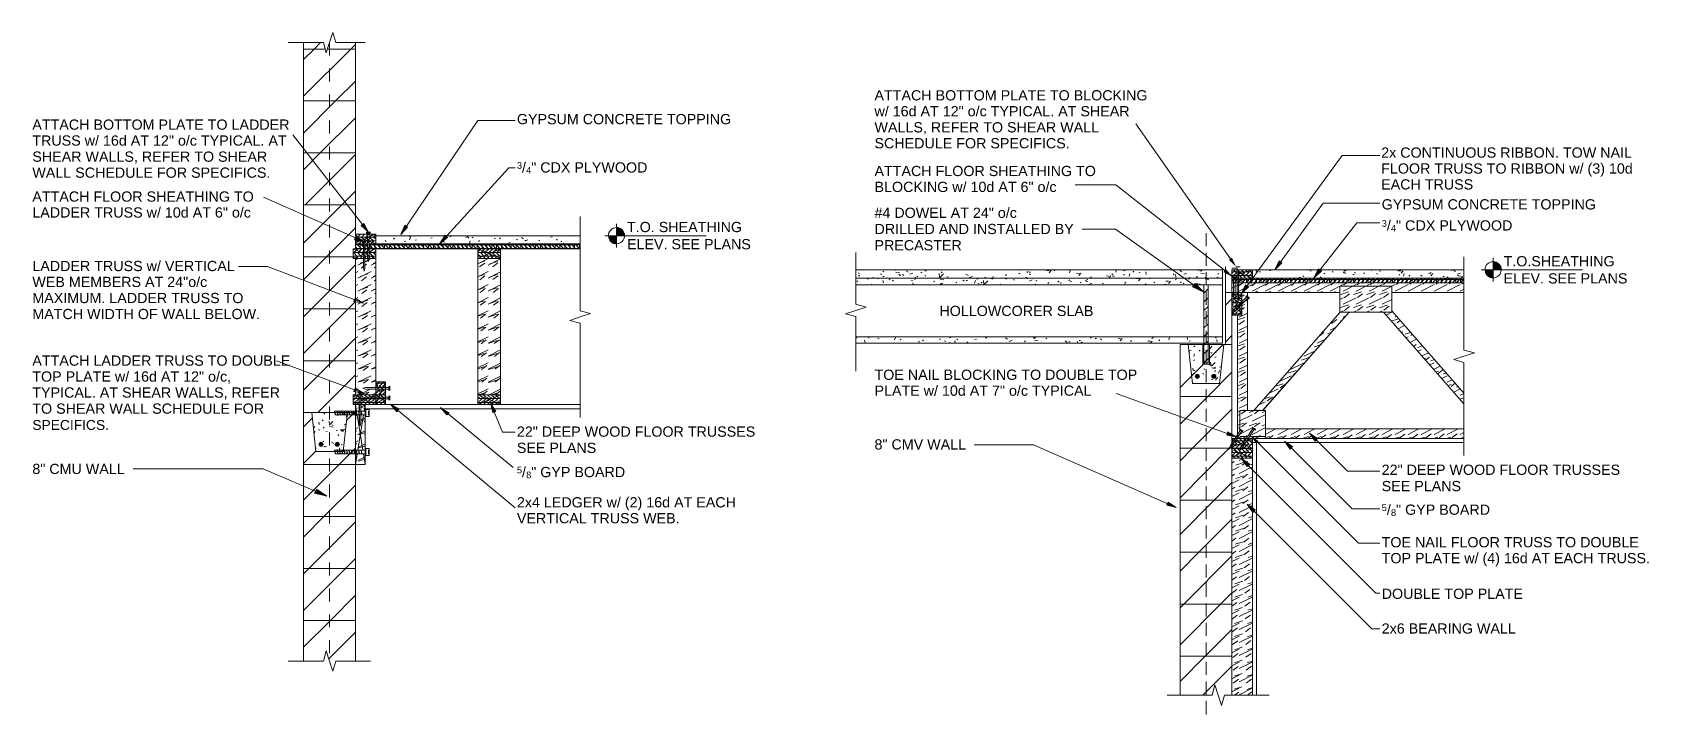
# Model space of a CAD drawing. Header units: inches. Extents: x -4036 to -1914, y 2 to 12338.
# Drawn here: x -1952.35 to -1936.8, y 9.72 to 16.29 of the extents above; entities that cross this region are included whole.
import ezdxf

# ---------------------------------------------------------------- set-up
doc = ezdxf.new("R2010")
doc.units = ezdxf.units.IN
doc.header["$MEASUREMENT"] = 0
doc.linetypes.add('Dash 1_8_', pattern=[0.25, 0.125, -0.125])
for name, color, linetype, lineweight in [('A-DETL', 90, 'Continuous', 9), ('A-DETL-GENF', 92, 'Continuous', 9), ('A-DETL-THIN', 151, 'Continuous', 9), ('G-ANNO-TEXT', 231, 'Continuous', 9)]:
    doc.layers.add(name, color=color, linetype=linetype, lineweight=lineweight)
doc.styles.add('Arial_4', font='arial.ttf', dxfattribs={"height": 0.098425})
doc.styles.add('Arial_5', font='arial.ttf', dxfattribs={"height": 0.063966})
doc.styles.add('Arial_6', font='arial.ttf', dxfattribs={"height": 0.095084})
pattern_1 = [(50, (-1976.14165, 0), (0.2868464, -0.0253005), [0.03, -0.33]), (355, (-1976.14165, 0), (-0.055977, 0.3010242), [0.024, -0.264]), (100.451, (-1976.11765, -0.002), (0.2318487, 0.2756287), [0.025, -0.28]), (46.184, (-1976.14165, 0.08), (0.427136, -0.0661414), [0.045, -0.495]), (96.636, (-1976.10565, 0.074), (0.37346, 0.389769), [0.038, -0.421]), (351.184, (-1976.14165, 0.08), (0.374079, 0.389267), [0.036, -0.396]), (21, (-1976.10165, 0.06), (0.2386156, -0.1611943), [0.03, -0.33]), (326, (-1976.10165, 0.06), (0.0969808, 0.29042), [0.024, -0.264]), (71.451, (-1976.08165, 0.047), (0.336407, 0.1286678), [0.025, -0.28]), (37.5, (-1976.14165, 0), (0.0047326, 0.1334601), [0.013, -0.248, 0.013, -0.255, -0.265]), (37.5, (-1976.14165, 0), (0.0047326, 0.1334601), [-0.529, 0.013, -0.252]), (7.5, (-1976.14165, 0), (0.10526536, 0.1580924), [0.013, -0.14, 0.013, -0.242, -0.101]), (7.5, (-1976.14165, 0), (0.10526536, 0.1580924), [-0.408, 0.013, -0.088]), (327.5, (-1976.23065, 0), (0.21351848, -0.00915754), [0.013, -0.087, 0.013, -0.299, -0.414]), (327.5, (-1976.23065, 0), (0.21351848, -0.00915754), [-0.412, 0.013, -0.401]), (317.5, (-1976.27065, 0), (0.2332406, 0.0399103), [0.013, -0.117, 0.013, -0.194, -0.294]), (317.5, (-1976.27065, 0), (0.2332406, 0.0399103), [-0.337, 0.013, -0.281])]
pattern_2 = [(216.87, (-1976.091653, 0.125), (0.374999553, 0.25000067), [0.062, -0.562]), (206.565, (-1976.01665, 0.087), (-0.12521992, -0.12521969), [0.14, -0.14]), (198.435, (-1976.016653, 0.025), (-0.25013605, -0.125542647), [0.079, -0.316])]
pattern_3 = [(0, (-1976.141653, 0), (0, 0.037), []), (315, (-1976.141653, 0), (0.038183766, 0), [0.053, -0.053]), (45, (-1976.141653, 0), (0.038183766, 0), [0.053, -0.053])]
pattern_4 = [(50, (-1975.5493, 0), (0.2868464, -0.0253005), [0.03, -0.33]), (355, (-1975.5493, 0), (-0.055977, 0.3010242), [0.024, -0.264]), (100.451, (-1975.5253, -0.002), (0.2318487, 0.2756287), [0.025, -0.28]), (46.184, (-1975.5493, 0.08), (0.4271362, -0.0661414), [0.045, -0.495]), (96.636, (-1975.5133, 0.074), (0.37346, 0.389769), [0.038, -0.421]), (351.184, (-1975.5493, 0.08), (0.3740793, 0.389267), [0.036, -0.396]), (21, (-1975.5093, 0.06), (0.2386156, -0.1611943), [0.03, -0.33]), (326, (-1975.5093, 0.06), (0.0969808, 0.29042), [0.024, -0.264]), (71.451, (-1975.4893, 0.047), (0.336407, 0.1286678), [0.025, -0.28]), (37.5, (-1975.54929, 0), (0.0047326, 0.13346012), [0.013, -0.248, 0.013, -0.255, -0.265]), (37.5, (-1975.54929, 0), (0.0047326, 0.13346012), [-0.529, 0.013, -0.252]), (7.5, (-1975.54929, 0), (0.10526536, 0.1580924), [0.013, -0.14, 0.013, -0.242, -0.101]), (7.5, (-1975.54929, 0), (0.10526536, 0.1580924), [-0.408, 0.013, -0.088]), (327.5, (-1975.63829, 0), (0.21351848, -0.00915754), [0.013, -0.087, 0.013, -0.299, -0.414]), (327.5, (-1975.63829, 0), (0.21351848, -0.00915754), [-0.412, 0.013, -0.401]), (317.5, (-1975.6783, 0), (0.2332406, 0.0399103), [0.013, -0.117, 0.013, -0.194, -0.294]), (317.5, (-1975.6783, 0), (0.2332406, 0.0399103), [-0.337, 0.013, -0.281])]
pattern_5 = [(0, (-1975.549293, 0), (0, 0.037), []), (315, (-1975.549293, 0), (0.038183766, 0), [0.053, -0.053]), (45, (-1975.549293, 0), (0.038183766, 0), [0.053, -0.053])]
pattern_6 = [(216.87, (-1975.499293, 0.125), (0.374999553, 0.25000067), [0.062, -0.562]), (206.565, (-1975.42429, 0.087), (-0.12521992, -0.125219695), [0.14, -0.14]), (198.435, (-1975.424293, 0.025), (-0.25013605, -0.125542647), [0.079, -0.316])]

msp = doc.modelspace()

# ---------------------------------------------------------------- texts
at = {"layer": 'G-ANNO-TEXT', "color": 7, "attachment_point": 1}
for s, insert, char_height, width, style in [('ATTACH BOTTOM PLATE TO BLOCKING', (-1944.248, 15.732), 0.09843, 3.19097, 'Arial_4'), ('w/ 16d AT 12" o/c TYPICAL. AT SHEAR', (-1944.248, 15.579), 0.09843, 2.9795, 'Arial_4'), ('ATTACH BOTTOM PLATE TO LADDER', (-1952.354, 15.45), 0.09843, 3.00475, 'Arial_4'), ('GYPSUM CONCRETE TOPPING', (-1947.69, 15.503), 0.09843, 2.49659, 'Arial_4'), ('WALLS, REFER TO SHEAR WALL', (-1944.248, 15.424), 0.09843, 2.62916, 'Arial_4'), ('TRUSS w/ 16d AT 12" o/c TYPICAL. AT', (-1952.354, 15.297), 0.09843, 2.97319, 'Arial_4'), ('SCHEDULE FOR SPECIFICS.', (-1944.248, 15.271), 0.09843, 2.2725, 'Arial_4'), ('SHEAR WALLS, REFER TO SHEAR', (-1952.354, 15.142), 0.09843, 2.74278, 'Arial_4'), ('2x CONTINUOUS RIBBON. TOW NAIL', (-1939.371, 15.181), 0.09843, 2.93531, 'Arial_4'), ('WALL SCHEDULE FOR SPECIFICS.', (-1952.354, 14.988), 0.09843, 2.7775, 'Arial_4'), ('3', (-1947.69, 15.04), 0.064, 0.05997, 'Arial_5'), ('/', (-1947.641, 15.038), 0.0984, 0.04734, 'Arial_4'), ('4', (-1947.601, 14.994), 0.064, 0.05997, 'Arial_5'), ('" CDX PLYWOOD', (-1947.552, 15.038), 0.09843, 1.36034, 'Arial_4'), ('ATTACH FLOOR SHEATHING TO', (-1944.248, 15.004), 0.09843, 2.58812, 'Arial_4'), ('FLOOR TRUSS TO RIBBON w/ (3) 10d', (-1939.371, 15.028), 0.09843, 2.93531, 'Arial_4'), ('BLOCKING w/ 10d AT 6" o/c', (-1944.248, 14.851), 0.09843, 2.12416, 'Arial_4'), ('EACH TRUSS', (-1939.371, 14.875), 0.0984, 1.07313, 'Arial_4'), ('ATTACH FLOOR SHEATHING TO', (-1952.354, 14.758), 0.09843, 2.58812, 'Arial_4'), ('GYPSUM CONCRETE TOPPING', (-1939.366, 14.683), 0.09843, 2.49659, 'Arial_4'), ('LADDER TRUSS w/ 10d AT 6" o/c', (-1952.354, 14.605), 0.09843, 2.55025, 'Arial_4'), ('#4 DOWEL AT 24" o/c ', (-1944.248, 14.602), 0.09843, 1.717, 'Arial_4'), ('3', (-1939.366, 14.482), 0.064, 0.05997, 'Arial_5'), ('/', (-1939.316, 14.48), 0.0984, 0.04734, 'Arial_4'), ('" C', (-1939.228, 14.48), 0.0984, 0.22725, 'Arial_4'), ('DX PLYWOOD', (-1939.04, 14.48), 0.0984, 1.13309, 'Arial_4'), ('T.O. SHEATHING', (-1946.63, 14.465), 0.09843, 1.34772, 'Arial_4'), ('DRILLED AND INSTALLED BY ', (-1944.248, 14.446), 0.09843, 2.32616, 'Arial_4'), ('4', (-1939.277, 14.436), 0.064, 0.05997, 'Arial_5'), ('ELEV. SEE PLANS', (-1946.63, 14.3), 0.09843, 1.43925, 'Arial_4'), ('PRECASTER', (-1944.248, 14.29), 0.0984, 1.01631, 'Arial_4'), ('LADDER TRUSS w/ VERTICAL', (-1952.354, 14.09), 0.09843, 2.35772, 'Arial_4'), ('T.O.SHEATHING', (-1938.193, 14.136), 0.09843, 1.30038, 'Arial_4'), ('WEB MEMBERS AT 24"o/c', (-1952.354, 13.937), 0.09843, 2.04209, 'Arial_4'), ('ELEV. SEE PLANS', (-1938.193, 13.971), 0.09843, 1.43925, 'Arial_4'), ('MAXIMUM. LADDER TRUSS TO', (-1952.354, 13.782), 0.09843, 2.45556, 'Arial_4'), ('MATCH WIDTH OF WALL BELOW.', (-1952.354, 13.628), 0.09843, 2.6765, 'Arial_4'), ('HOLLOWCORER SLAB', (-1943.623, 13.658), 0.09843, 1.79591, 'Arial_4'), ('ATTACH LADDER TRUSS TO DOUBLE', (-1952.354, 13.18), 0.09843, 3.01106, 'Arial_4'), ('TOP PLATE w/ 16d AT 12" o/c,', (-1952.354, 13.027), 0.09843, 2.323, 'Arial_4'), ('TOE NAIL BLOCKING TO DOUBLE TOP', (-1944.248, 13.044), 0.09843, 3.06787, 'Arial_4'), ('TYPICAL. AT SHEAR WALLS, REFER', (-1952.354, 12.873), 0.09843, 2.89428, 'Arial_4'), ('PLATE w/ 10d AT 7" o/c TYPICAL', (-1944.248, 12.891), 0.09843, 2.53447, 'Arial_4'), ('TO SHEAR WALL SCHEDULE FOR', (-1952.354, 12.718), 0.09843, 2.70491, 'Arial_4'), ('SPECIFICS.', (-1952.354, 12.559), 0.0951, 0.88691, 'Arial_6'), ('22" DEEP WOOD FLOOR TRUSSES', (-1947.69, 12.497), 0.09843, 2.78381, 'Arial_4'), ('SEE PLANS', (-1947.69, 12.341), 0.0984, 0.92162, 'Arial_4'), ('8" CMV WALL', (-1944.248, 12.374), 0.09843, 1.06997, 'Arial_4'), ('8" CMU WALL', (-1952.354, 12.138), 0.09843, 1.07944, 'Arial_4'), ('5', (-1947.69, 12.11), 0.064, 0.05997, 'Arial_5'), ('/', (-1947.641, 12.108), 0.0984, 0.04734, 'Arial_4'), ('8', (-1947.601, 12.063), 0.064, 0.05997, 'Arial_5'), ('" GYP BOARD', (-1947.552, 12.108), 0.09843, 1.09522, 'Arial_4'), ('22" DEEP WOOD FLOOR TRUSSES', (-1939.366, 12.13), 0.09843, 2.78381, 'Arial_4'), ('SEE PLANS', (-1939.366, 11.973), 0.0984, 0.92162, 'Arial_4'), ('2x4 LEDGER w/ (2) 16d AT EACH', (-1947.69, 11.817), 0.09843, 2.55025, 'Arial_4'), ('5', (-1939.366, 11.748), 0.064, 0.05997, 'Arial_5'), ('/', (-1939.316, 11.746), 0.0984, 0.04734, 'Arial_4'), ('8', (-1939.277, 11.701), 0.064, 0.05997, 'Arial_5'), ('" GYP BOARD', (-1939.228, 11.746), 0.09843, 1.09522, 'Arial_4'), ('VERTICAL TRUSS WEB.', (-1947.69, 11.664), 0.09843, 1.90637, 'Arial_4'), ('TOE NAIL FLOOR TRUSS TO DOUBLE', (-1939.366, 11.433), 0.09843, 3.00159, 'Arial_4'), ('TOP PLATE w/ (4) 16d AT EACH TRUSS.', (-1939.366, 11.28), 0.09843, 3.13416, 'Arial_4'), ('DOUBLE TOP PLATE', (-1939.366, 10.937), 0.09843, 1.64756, 'Arial_4'), ('2x6 BEARING WALL', (-1939.366, 10.603), 0.09843, 1.5655, 'Arial_4')]:
    msp.add_mtext(s, dxfattribs=dict(at, insert=insert, char_height=char_height, width=width, style=style))

# ---------------------------------------------------------------- hatches: boundary and pattern name
at = {"layer": 'A-DETL-GENF', "lineweight": 18}
for points in [[(-1949.16, 14.275), (-1949.24, 14.325), (-1949.253, 14.293)], [(-1949.118, 14.365), (-1949.163, 14.45), (-1949.189, 14.43)], [(-1948.808, 14.345), (-1948.743, 14.413), (-1948.77, 14.432)], [(-1948.432, 14.257), (-1948.357, 14.315), (-1948.38, 14.337)], [(-1946.732, 14.254), (-1946.732, 14.332), (-1946.807, 14.332), (-1946.805, 14.314), (-1946.8, 14.298), (-1946.791, 14.283), (-1946.779, 14.271), (-1946.765, 14.262), (-1946.749, 14.256)], [(-1946.732, 14.332), (-1946.655, 14.332), (-1946.656, 14.349), (-1946.662, 14.366), (-1946.671, 14.381), (-1946.683, 14.394), (-1946.698, 14.403), (-1946.714, 14.41), (-1946.732, 14.412)], [(-1940.808, 13.943), (-1940.808, 13.945), (-1940.866, 14.011), (-1940.885, 13.984)], [(-1940.768, 14.033), (-1940.808, 14.12), (-1940.836, 14.101)], [(-1940.396, 14.005), (-1940.328, 14.072), (-1940.354, 14.09)], [(-1940.018, 13.928), (-1939.947, 13.992), (-1939.973, 14.013)], [(-1938.294, 13.926), (-1938.294, 14.003), (-1938.37, 14.003), (-1938.368, 13.986), (-1938.363, 13.969), (-1938.354, 13.955), (-1938.342, 13.943), (-1938.328, 13.934), (-1938.312, 13.928)], [(-1938.294, 14.003), (-1938.218, 14.003), (-1938.219, 14.021), (-1938.225, 14.038), (-1938.234, 14.053), (-1938.246, 14.065), (-1938.26, 14.075), (-1938.277, 14.081), (-1938.294, 14.084)], [(-1940.717, 13.775), (-1940.649, 13.841), (-1940.676, 13.86)], [(-1949.243, 13.697), (-1949.243, 13.73), (-1949.247, 13.732), (-1949.258, 13.7)], [(-1941.14, 12.96), (-1941.135, 12.961), (-1941.13, 12.963), (-1941.126, 12.966), (-1941.122, 12.97), (-1941.12, 12.975), (-1941.12, 12.98), (-1941.12, 12.985), (-1941.122, 12.99), (-1941.126, 12.994), (-1941.13, 12.997), (-1941.135, 12.999), (-1941.14, 13), (-1941.145, 12.999), (-1941.15, 12.997), (-1941.154, 12.994), (-1941.157, 12.99), (-1941.159, 12.985), (-1941.16, 12.98), (-1941.159, 12.975), (-1941.157, 12.97), (-1941.154, 12.966), (-1941.15, 12.963), (-1941.145, 12.961)], [(-1940.981, 12.96), (-1940.976, 12.961), (-1940.971, 12.963), (-1940.967, 12.966), (-1940.964, 12.97), (-1940.962, 12.975), (-1940.961, 12.98), (-1940.962, 12.985), (-1940.964, 12.99), (-1940.967, 12.994), (-1940.971, 12.997), (-1940.976, 12.999), (-1940.981, 13), (-1940.986, 12.999), (-1940.991, 12.997), (-1940.995, 12.994), (-1940.998, 12.99), (-1941, 12.985), (-1941.001, 12.98), (-1941, 12.975), (-1940.998, 12.97), (-1940.995, 12.966), (-1940.991, 12.963), (-1940.986, 12.961)], [(-1949.243, 12.832), (-1949.243, 12.863), (-1949.247, 12.865), (-1949.258, 12.835)], [(-1948.846, 12.639), (-1948.826, 12.664), (-1948.908, 12.712), (-1948.872, 12.67)], [(-1948.364, 12.608), (-1948.343, 12.633), (-1948.426, 12.681)], [(-1947.923, 12.63), (-1947.893, 12.642), (-1947.936, 12.708), (-1947.942, 12.708)], [(-1949.576, 12.305), (-1949.571, 12.306), (-1949.566, 12.308), (-1949.562, 12.311), (-1949.559, 12.315), (-1949.557, 12.32), (-1949.556, 12.325), (-1949.557, 12.33), (-1949.559, 12.335), (-1949.562, 12.339), (-1949.566, 12.342), (-1949.571, 12.344), (-1949.576, 12.345), (-1949.582, 12.344), (-1949.586, 12.342), (-1949.59, 12.339), (-1949.594, 12.335), (-1949.596, 12.33), (-1949.596, 12.325), (-1949.596, 12.32), (-1949.594, 12.315), (-1949.59, 12.311), (-1949.586, 12.308), (-1949.582, 12.306)], [(-1949.418, 12.305), (-1949.412, 12.306), (-1949.408, 12.308), (-1949.403, 12.311), (-1949.4, 12.315), (-1949.398, 12.32), (-1949.398, 12.325), (-1949.398, 12.33), (-1949.4, 12.335), (-1949.403, 12.339), (-1949.408, 12.342), (-1949.412, 12.344), (-1949.418, 12.345), (-1949.423, 12.344), (-1949.428, 12.342), (-1949.432, 12.339), (-1949.435, 12.335), (-1949.437, 12.33), (-1949.438, 12.325), (-1949.437, 12.32), (-1949.435, 12.315), (-1949.432, 12.311), (-1949.428, 12.308), (-1949.423, 12.306)], [(-1940.764, 12.398), (-1940.848, 12.445), (-1940.858, 12.413)], [(-1940.574, 12.332), (-1940.551, 12.356), (-1940.629, 12.412), (-1940.613, 12.388)], [(-1940.247, 12.28), (-1940.223, 12.304), (-1940.301, 12.357)], [(-1940.007, 12.357), (-1939.984, 12.38), (-1940.062, 12.434)], [(-1940.661, 12.111), (-1940.638, 12.135), (-1940.716, 12.188)], [(-1941.343, 11.718), (-1941.421, 11.77), (-1941.434, 11.74)], [(-1940.607, 11.67), (-1940.584, 11.694), (-1940.662, 11.749), (-1940.613, 11.678)]]:
    msp.add_hatch(color=250, dxfattribs=at).paths.add_polyline_path(points, flags=0)
h = msp.add_hatch(dxfattribs=at)
h.set_pattern_fill('FP_3', color=8, style=0, pattern_type=2)
h.set_pattern_definition(pattern_3)
h.paths.add_polyline_path([(-1948.065, 14.207), (-1947.082, 14.207), (-1947.082, 14.253), (-1949.048, 14.253), (-1949.048, 14.347), (-1949.243, 14.347), (-1949.243, 14.317), (-1949.24, 14.325), (-1949.16, 14.275), (-1949.243, 14.291), (-1949.243, 14.207), (-1948.872, 14.207)], flags=0)
h = msp.add_hatch(dxfattribs=at)
h.set_pattern_fill('FP_1', color=8, style=0, pattern_type=2)
h.set_pattern_definition(pattern_1)
h.paths.add_polyline_path([(-1947.082, 14.253), (-1947.082, 14.253), (-1947.082, 14.332), (-1948.375, 14.332), (-1948.357, 14.315), (-1948.432, 14.257), (-1948.383, 14.332), (-1949.048, 14.332), (-1949.048, 14.253), (-1947.082, 14.253)], flags=0)
h = msp.add_hatch(dxfattribs=at)
h.set_pattern_fill('FP_3', color=8, style=0, pattern_type=2)
h.set_pattern_definition(pattern_3)
h.paths.add_polyline_path([(-1949.048, 14.113), (-1949.048, 14.207), (-1949.267, 14.207), (-1949.267, 14.113)], flags=0)
h = msp.add_hatch(dxfattribs=at)
h.set_pattern_fill('FP_3', color=8, style=0, pattern_type=2)
h.set_pattern_definition(pattern_3)
h.paths.add_polyline_path([(-1947.847, 14.113), (-1947.847, 14.207), (-1948.065, 14.207), (-1948.065, 14.113)], flags=0)
h = msp.add_hatch(dxfattribs=at)
h.set_pattern_fill('FP_2', color=8, style=0, pattern_type=2)
h.set_pattern_definition(pattern_2)
h.paths.add_polyline_path([(-1949.243, 12.802), (-1949.048, 12.802), (-1949.048, 14.113), (-1949.243, 14.113), (-1949.243, 12.927)], flags=0)
h = msp.add_hatch(dxfattribs=at)
h.set_pattern_fill('FP_2', color=8, style=0, pattern_type=2)
h.set_pattern_definition(pattern_2)
h.paths.add_polyline_path([(-1947.847, 12.802), (-1947.847, 14.113), (-1948.065, 14.113), (-1948.065, 12.802)], flags=0)
h = msp.add_hatch(dxfattribs=at)
h.set_pattern_fill('FP_1', color=8, style=0, pattern_type=2)
h.set_pattern_definition(pattern_4)
h.paths.add_polyline_path([(-1941.102, 13.297), (-1941.077, 13.297), (-1941.077, 13.359), (-1944.429, 13.359), (-1944.429, 13.297), (-1941.591, 13.297)], flags=0)
h.paths.add_polyline_path([(-1941.037, 13.297), (-1940.899, 13.297), (-1940.899, 13.359), (-1941.037, 13.359), (-1941.037, 13.357)], flags=0)
h.paths.add_polyline_path([(-1941.591, 13.86), (-1940.899, 13.86), (-1940.899, 14.003), (-1944.429, 14.003), (-1944.429, 13.86), (-1942.57, 13.86)], flags=0)
h = msp.add_hatch(dxfattribs=at)
h.set_pattern_fill('FP_3', color=8, style=0, pattern_type=2)
h.set_pattern_definition(pattern_5)
h.paths.add_polyline_path([(-1940.808, 13.925), (-1940.611, 13.925), (-1940.611, 14.003), (-1940.808, 14.003)], flags=0)
h = msp.add_hatch(dxfattribs=at)
h.set_pattern_fill('FP_1', color=8, style=0, pattern_type=2)
h.set_pattern_definition(pattern_4)
h.paths.add_polyline_path([(-1940.328, 13.925), (-1938.574, 13.925), (-1938.574, 14.003), (-1939.961, 14.003), (-1939.947, 13.992), (-1940.018, 13.928), (-1939.978, 14.003), (-1940.611, 14.003), (-1940.611, 13.925), (-1940.396, 13.925)], flags=0)
h = msp.add_hatch(dxfattribs=at)
h.set_pattern_fill('FP_4', color=250, style=0, pattern_type=2)
h.set_pattern_definition([(45, (-1975.54929, 0), (-0.0417193, 0.0417193), [])])
h.paths.add_polyline_path([(-1941.037, 13.108), (-1941.037, 13.86), (-1941.077, 13.86), (-1941.077, 13.108)], flags=0)
h = msp.add_hatch(dxfattribs=at)
h.set_pattern_fill('FP_3', color=8, style=0, pattern_type=2)
h.set_pattern_definition(pattern_5)
h.paths.add_polyline_path([(-1938.574, 13.878), (-1938.574, 13.925), (-1940.808, 13.925), (-1940.808, 13.878), (-1939.269, 13.878)], flags=0)
h = msp.add_hatch(dxfattribs=at)
h.set_pattern_fill('FP_2', color=8, style=0, pattern_type=2)
h.set_pattern_definition(pattern_6)
h.paths.add_polyline_path([(-1940.753, 12.38), (-1940.607, 12.38), (-1940.629, 12.412), (-1940.584, 12.38), (-1940.024, 12.38), (-1940.062, 12.434), (-1939.984, 12.38), (-1938.574, 12.38), (-1938.574, 12.473), (-1940.483, 12.473), (-1940.483, 12.65), (-1940.514, 12.65), (-1939.678, 13.598), (-1939.349, 13.598), (-1938.574, 12.715), (-1938.574, 12.817), (-1939.269, 13.608), (-1939.269, 13.785), (-1938.574, 13.785), (-1938.574, 13.878), (-1940.808, 13.878), (-1940.808, 13.785), (-1940.713, 13.785), (-1940.713, 13.784), (-1940.676, 13.86), (-1940.649, 13.841), (-1940.713, 13.779), (-1940.713, 13.567), (-1940.753, 13.567), (-1940.753, 12.782)], flags=0)
h.paths.add_polyline_path([(-1940.659, 12.65), (-1940.659, 13.785), (-1939.769, 13.785), (-1939.769, 13.594), (-1940.598, 12.65), (-1940.613, 12.65)], flags=0)
h = msp.add_hatch(dxfattribs=at)
h.set_pattern_fill('FP_3', color=8, style=0, pattern_type=2)
h.set_pattern_definition(pattern_5)
h.paths.add_polyline_path([(-1940.713, 13.567), (-1940.713, 13.779), (-1940.717, 13.775), (-1940.713, 13.784), (-1940.713, 13.785), (-1940.808, 13.785), (-1940.808, 13.567), (-1940.717, 13.567)], flags=0)
h = msp.add_hatch(dxfattribs=at)
h.set_pattern_fill('FP_1', color=8, style=0, pattern_type=2)
h.set_pattern_definition(pattern_4)
h.paths.add_polyline_path([(-1941.16, 12.91), (-1940.926, 12.91), (-1940.886, 13.285), (-1941.025, 13.285), (-1941.025, 13.097), (-1941.087, 13.097), (-1941.087, 13.285), (-1941.228, 13.285), (-1941.188, 12.91)], flags=0)
h.paths.add_polyline_path([(-1941.14, 12.96), (-1941.145, 12.961), (-1941.15, 12.963), (-1941.154, 12.966), (-1941.157, 12.97), (-1941.159, 12.975), (-1941.16, 12.98), (-1941.159, 12.985), (-1941.157, 12.99), (-1941.154, 12.994), (-1941.15, 12.997), (-1941.145, 12.999), (-1941.139, 13), (-1941.135, 12.999), (-1941.13, 12.997), (-1941.126, 12.994), (-1941.122, 12.99), (-1941.12, 12.985), (-1941.12, 12.98), (-1941.12, 12.975), (-1941.122, 12.97), (-1941.126, 12.966), (-1941.13, 12.963), (-1941.135, 12.961)], flags=0)
h.paths.add_polyline_path([(-1940.981, 12.96), (-1940.986, 12.961), (-1940.991, 12.963), (-1940.995, 12.966), (-1940.998, 12.97), (-1941, 12.975), (-1941.001, 12.98), (-1941, 12.985), (-1940.998, 12.99), (-1940.995, 12.994), (-1940.991, 12.997), (-1940.986, 12.999), (-1940.981, 13), (-1940.976, 12.999), (-1940.971, 12.997), (-1940.967, 12.994), (-1940.964, 12.99), (-1940.962, 12.985), (-1940.961, 12.98), (-1940.962, 12.975), (-1940.964, 12.97), (-1940.967, 12.966), (-1940.971, 12.962), (-1940.976, 12.961)], flags=0)
h = msp.add_hatch(dxfattribs=at)
h.set_pattern_fill('FP_3', color=8, style=0, pattern_type=2)
h.set_pattern_definition(pattern_3)
h.paths.add_polyline_path([(-1948.955, 12.708), (-1948.955, 12.927), (-1949.048, 12.927), (-1949.048, 12.802), (-1949.267, 12.802), (-1949.267, 12.708), (-1949.15, 12.708)], flags=0)
h = msp.add_hatch(dxfattribs=at)
h.set_pattern_fill('FP_3', color=8, style=0, pattern_type=2)
h.set_pattern_definition(pattern_3)
h.paths.add_polyline_path([(-1947.847, 12.708), (-1947.847, 12.802), (-1948.065, 12.802), (-1948.065, 12.708)], flags=0)
h = msp.add_hatch(dxfattribs=at)
h.set_pattern_fill('FP_1', color=8, style=0, pattern_type=2)
h.set_pattern_definition(pattern_1)
h.paths.add_polyline_path([(-1949.624, 12.255), (-1949.363, 12.255), (-1949.322, 12.63), (-1949.664, 12.63), (-1949.626, 12.271)], flags=0)
h.paths.add_polyline_path([(-1949.576, 12.305), (-1949.582, 12.306), (-1949.586, 12.308), (-1949.59, 12.311), (-1949.594, 12.315), (-1949.596, 12.32), (-1949.596, 12.325), (-1949.596, 12.33), (-1949.594, 12.335), (-1949.59, 12.339), (-1949.586, 12.342), (-1949.582, 12.344), (-1949.576, 12.345), (-1949.571, 12.344), (-1949.566, 12.342), (-1949.562, 12.339), (-1949.559, 12.335), (-1949.557, 12.33), (-1949.556, 12.325), (-1949.557, 12.32), (-1949.559, 12.315), (-1949.562, 12.311), (-1949.566, 12.308), (-1949.571, 12.306)], flags=0)
h.paths.add_polyline_path([(-1949.418, 12.305), (-1949.423, 12.306), (-1949.428, 12.308), (-1949.432, 12.311), (-1949.435, 12.315), (-1949.437, 12.32), (-1949.438, 12.325), (-1949.437, 12.33), (-1949.435, 12.335), (-1949.432, 12.339), (-1949.428, 12.342), (-1949.423, 12.344), (-1949.418, 12.345), (-1949.412, 12.344), (-1949.408, 12.342), (-1949.403, 12.339), (-1949.4, 12.335), (-1949.398, 12.33), (-1949.398, 12.325), (-1949.398, 12.32), (-1949.4, 12.315), (-1949.403, 12.311), (-1949.408, 12.308), (-1949.412, 12.306)], flags=0)
h = msp.add_hatch(dxfattribs=at)
h.set_pattern_fill('FP_2', color=8, style=0, pattern_type=2)
h.set_pattern_definition(pattern_2)
h.paths.add_polyline_path([(-1949.243, 12.13), (-1949.15, 12.13), (-1949.15, 12.233), (-1949.243, 12.233)], flags=0)
h.paths.add_polyline_path([(-1949.15, 12.268), (-1949.15, 12.608), (-1949.192, 12.608), (-1949.192, 12.532), (-1949.199, 12.499), (-1949.206, 12.532), (-1949.206, 12.608), (-1949.243, 12.608), (-1949.243, 12.268)], flags=0)
h.paths.add_polyline_path([(-1949.243, 12.643), (-1949.206, 12.643), (-1949.206, 12.708), (-1949.243, 12.708)], flags=0)
h.paths.add_polyline_path([(-1949.192, 12.643), (-1949.15, 12.643), (-1949.15, 12.708), (-1949.192, 12.708)], flags=0)
h = msp.add_hatch(dxfattribs=at)
h.set_pattern_fill('FP_3', color=8, style=0, pattern_type=2)
h.set_pattern_definition(pattern_5)
h.paths.add_polyline_path([(-1940.659, 12.287), (-1940.611, 12.287), (-1940.611, 12.38), (-1940.808, 12.38), (-1940.808, 12.287), (-1940.753, 12.287)], flags=0)
h = msp.add_hatch(dxfattribs=at)
h.set_pattern_fill('FP_3', color=8, style=0, pattern_type=2)
h.set_pattern_definition(pattern_5)
h.paths.add_polyline_path([(-1940.613, 12.192), (-1940.611, 12.192), (-1940.611, 12.287), (-1940.808, 12.287), (-1940.808, 12.192)], flags=0)
h = msp.add_hatch(dxfattribs=at)
h.set_pattern_fill('FP_2', color=8, style=0, pattern_type=2)
h.set_pattern_definition(pattern_6)
h.paths.add_polyline_path([(-1940.716, 9.913), (-1940.611, 9.913), (-1940.611, 11.675), (-1940.662, 11.749), (-1940.611, 11.713), (-1940.611, 12.192), (-1940.808, 12.192), (-1940.808, 9.913)], flags=0)
h.paths.add_polyline_path([(-1940.661, 12.111), (-1940.716, 12.188), (-1940.638, 12.135)], flags=0)
at = {"layer": 'G-ANNO-TEXT'}
for points in [[(-1941.078, 13.788), (-1941.162, 13.874), (-1941.186, 13.84)], [(-1949.52, 11.828), (-1949.62, 11.893), (-1949.637, 11.855)]]:
    msp.add_hatch(color=50, dxfattribs=at).paths.add_polyline_path(points, flags=0)

# ---------------------------------------------------------------- linework, layer by layer
at = {"layer": 'A-DETL', "lineweight": 18}
for p, q in [((-1949.892, 16.19), (-1949.767, 16.19)), ((-1949.767, 16.19), (-1949.553, 16.19)), ((-1949.743, 16.19), (-1949.743, 16.127)), ((-1949.642, 16.127), (-1949.58, 16.19)), ((-1949.525, 16.09), (-1949.553, 16.19)), ((-1949.493, 16.19), (-1949.525, 16.09)), ((-1949.46, 16.288), (-1949.493, 16.19)), ((-1949.433, 16.19), (-1949.46, 16.288)), ((-1949.433, 16.19), (-1949.15, 16.19)), ((-1949.243, 16.127), (-1949.243, 16.19)), ((-1949.743, 16.127), (-1949.743, 15.628)), ((-1949.535, 16.127), (-1949.743, 16.127)), ((-1949.743, 16.127), (-1949.535, 16.127)), ((-1949.743, 16.027), (-1949.642, 16.127)), ((-1949.743, 15.673), (-1949.288, 16.127)), ((-1949.243, 16.127), (-1949.513, 16.127)), ((-1949.513, 16.127), (-1949.243, 16.127)), ((-1949.288, 16.127), (-1949.243, 16.173)), ((-1949.243, 15.628), (-1949.243, 16.127)), ((-1949.435, 15.628), (-1949.243, 15.82)), ((-1949.743, 15.628), (-1949.743, 15.128)), ((-1949.243, 15.628), (-1949.743, 15.628)), ((-1949.743, 15.628), (-1949.243, 15.628)), ((-1949.743, 15.32), (-1949.435, 15.628)), ((-1949.243, 15.128), (-1949.243, 15.628)), ((-1949.582, 15.128), (-1949.243, 15.467)), ((-1948.808, 14.345), (-1948.065, 15.44)), ((-1948.065, 15.44), (-1947.705, 15.44)), ((-1940.822, 14.11), (-1941.732, 15.407)), ((-1949.176, 14.44), (-1949.848, 15.303)), ((-1949.743, 15.128), (-1949.743, 14.628)), ((-1949.243, 15.128), (-1949.743, 15.128)), ((-1949.743, 15.128), (-1949.243, 15.128)), ((-1949.743, 14.967), (-1949.582, 15.128)), ((-1949.728, 14.628), (-1949.243, 15.113)), ((-1949.243, 14.628), (-1949.243, 15.128)), ((-1940.717, 13.775), (-1939.745, 15.105)), ((-1939.745, 15.105), (-1939.383, 15.105)), ((-1948.432, 14.257), (-1947.768, 14.985)), ((-1947.768, 14.985), (-1947.705, 14.985)), ((-1941.926, 14.823), (-1942.315, 14.823)), ((-1940.803, 13.94), (-1941.926, 14.823)), ((-1949.245, 14.313), (-1950.128, 14.702)), ((-1949.743, 14.628), (-1949.743, 14.128)), ((-1949.243, 14.628), (-1949.743, 14.628)), ((-1949.743, 14.628), (-1949.243, 14.628)), ((-1949.743, 14.26), (-1949.375, 14.628)), ((-1949.375, 14.628), (-1949.243, 14.76)), ((-1949.243, 14.317), (-1949.243, 14.628)), ((-1940.396, 14.005), (-1939.928, 14.645)), ((-1939.928, 14.645), (-1939.383, 14.645)), ((-1947.082, 14.518), (-1947.082, 14.393)), ((-1949.522, 14.128), (-1949.243, 14.407)), ((-1949.24, 14.325), (-1949.253, 14.293)), ((-1949.127, 14.347), (-1949.243, 14.347)), ((-1949.243, 14.337), (-1949.127, 14.287)), ((-1949.127, 14.313), (-1949.243, 14.263)), ((-1949.16, 14.275), (-1949.24, 14.325)), ((-1949.163, 14.45), (-1949.189, 14.43)), ((-1949.189, 14.43), (-1949.118, 14.365)), ((-1949.118, 14.365), (-1949.163, 14.45)), ((-1949.098, 14.365), (-1949.14, 14.365)), ((-1949.098, 14.357), (-1949.14, 14.357)), ((-1949.127, 14.357), (-1949.127, 14.113)), ((-1949.112, 14.113), (-1949.112, 14.357)), ((-1949.048, 14.347), (-1949.112, 14.32)), ((-1949.048, 14.347), (-1949.112, 14.347)), ((-1949.048, 14.253), (-1949.048, 14.347)), ((-1949.048, 14.332), (-1949.01, 14.332)), ((-1947.082, 14.332), (-1949.048, 14.332)), ((-1949.048, 14.332), (-1949.048, 14.253)), ((-1948.77, 14.432), (-1948.808, 14.345)), ((-1948.808, 14.345), (-1948.743, 14.413)), ((-1948.743, 14.413), (-1948.77, 14.432)), ((-1948.38, 14.337), (-1948.432, 14.257)), ((-1948.432, 14.257), (-1948.357, 14.315)), ((-1948.357, 14.315), (-1948.38, 14.337)), ((-1947.082, 14.393), (-1947.082, 13.61)), ((-1946.51, 14.332), (-1946.845, 14.332)), ((-1946.732, 14.332), (-1946.807, 14.332)), ((-1946.732, 14.447), (-1946.732, 14.22)), ((-1946.732, 14.41), (-1946.732, 14.332)), ((-1946.732, 14.255), (-1946.732, 14.332)), ((-1946.732, 14.332), (-1946.653, 14.332)), ((-1945.868, 14.332), (-1946.51, 14.332)), ((-1941.057, 14.355), (-1941.057, 14.23)), ((-1940.018, 13.928), (-1939.604, 14.455)), ((-1939.604, 14.455), (-1939.383, 14.455)), ((-1949.267, 14.207), (-1949.168, 14.163)), ((-1949.168, 14.207), (-1949.267, 14.207)), ((-1949.267, 14.207), (-1949.267, 14.113)), ((-1949.253, 14.293), (-1949.16, 14.275)), ((-1949.243, 14.207), (-1949.243, 14.291)), ((-1949.243, 14.207), (-1949.243, 14.253)), ((-1949.168, 14.253), (-1949.243, 14.253)), ((-1949.243, 14.253), (-1949.168, 14.253)), ((-1949.243, 14.207), (-1949.168, 14.207)), ((-1949.197, 14.207), (-1949.197, 14.253)), ((-1949.14, 14.275), (-1949.18, 14.275)), ((-1949.14, 14.267), (-1949.18, 14.267)), ((-1949.168, 14.267), (-1949.168, 14.022)), ((-1949.152, 14.022), (-1949.152, 14.267)), ((-1949.15, 14.207), (-1949.15, 14.253)), ((-1949.112, 14.28), (-1949.048, 14.253)), ((-1947.082, 14.253), (-1949.112, 14.253)), ((-1949.112, 14.253), (-1949.048, 14.253)), ((-1949.112, 14.207), (-1947.082, 14.207)), ((-1949.048, 14.207), (-1949.112, 14.18)), ((-1949.048, 14.207), (-1949.112, 14.207)), ((-1949.103, 14.207), (-1949.103, 14.253)), ((-1949.057, 14.207), (-1949.057, 14.253)), ((-1949.048, 14.253), (-1947.082, 14.253)), ((-1949.01, 14.207), (-1949.048, 14.207)), ((-1949.048, 14.207), (-1949.048, 12.927)), ((-1949.048, 14.113), (-1949.048, 14.207)), ((-1949.01, 14.207), (-1949.01, 14.253)), ((-1948.963, 14.207), (-1948.963, 14.253)), ((-1948.915, 14.207), (-1948.915, 14.253)), ((-1948.868, 14.207), (-1948.868, 14.253)), ((-1948.822, 14.207), (-1948.822, 14.253)), ((-1948.775, 14.207), (-1948.775, 14.253)), ((-1948.728, 14.207), (-1948.728, 14.253)), ((-1948.682, 14.207), (-1948.682, 14.253)), ((-1948.635, 14.207), (-1948.635, 14.253)), ((-1948.588, 14.207), (-1948.588, 14.253)), ((-1948.542, 14.207), (-1948.542, 14.253)), ((-1948.493, 14.207), (-1948.493, 14.253)), ((-1948.447, 14.207), (-1948.447, 14.253)), ((-1948.4, 14.207), (-1948.4, 14.253)), ((-1948.353, 14.207), (-1948.353, 14.253)), ((-1948.307, 14.207), (-1948.307, 14.253)), ((-1948.26, 14.207), (-1948.26, 14.253)), ((-1948.213, 14.207), (-1948.213, 14.253)), ((-1948.167, 14.207), (-1948.167, 14.253)), ((-1948.12, 14.207), (-1948.12, 14.253)), ((-1948.073, 14.207), (-1948.073, 14.253)), ((-1948.065, 14.207), (-1947.847, 14.113)), ((-1947.847, 14.207), (-1948.065, 14.113)), ((-1947.847, 14.207), (-1948.065, 14.207)), ((-1948.065, 14.207), (-1948.065, 14.113)), ((-1948.025, 14.207), (-1948.025, 14.253)), ((-1947.978, 14.207), (-1947.978, 14.253)), ((-1947.932, 14.207), (-1947.932, 14.253)), ((-1947.885, 14.207), (-1947.885, 14.253)), ((-1947.847, 14.113), (-1947.847, 14.207)), ((-1947.838, 14.207), (-1947.838, 14.253)), ((-1947.792, 14.207), (-1947.792, 14.253)), ((-1947.745, 14.207), (-1947.745, 14.253)), ((-1947.698, 14.207), (-1947.698, 14.253)), ((-1947.652, 14.207), (-1947.652, 14.253)), ((-1947.603, 14.207), (-1947.603, 14.253)), ((-1947.557, 14.207), (-1947.557, 14.253)), ((-1947.51, 14.207), (-1947.51, 14.253)), ((-1947.463, 14.207), (-1947.463, 14.253)), ((-1947.417, 14.207), (-1947.417, 14.253)), ((-1947.37, 14.207), (-1947.37, 14.253)), ((-1947.323, 14.207), (-1947.323, 14.253)), ((-1947.277, 14.207), (-1947.277, 14.253)), ((-1947.23, 14.207), (-1947.23, 14.253)), ((-1947.182, 14.207), (-1947.182, 14.253)), ((-1947.135, 14.207), (-1947.135, 14.253)), ((-1947.088, 14.207), (-1947.088, 14.253)), ((-1947.082, 14.207), (-1947.082, 14.253)), ((-1944.429, 14.172), (-1944.429, 13.672)), ((-1941.057, 14.168), (-1941.057, 14.043)), ((-1950.183, 14.037), (-1950.37, 14.037)), ((-1950.09, 14.037), (-1950.183, 14.037)), ((-1949.165, 13.682), (-1950.09, 14.037)), ((-1949.743, 14.128), (-1949.743, 13.628)), ((-1949.267, 14.128), (-1949.743, 14.128)), ((-1949.743, 14.128), (-1949.267, 14.128)), ((-1949.743, 13.907), (-1949.522, 14.128)), ((-1949.668, 13.628), (-1949.243, 14.053)), ((-1949.168, 14.155), (-1949.267, 14.113)), ((-1949.267, 14.113), (-1949.168, 14.113)), ((-1949.243, 13.628), (-1949.243, 14.113)), ((-1949.16, 13.991), (-1949.168, 14.022)), ((-1949.152, 14.022), (-1949.16, 13.991)), ((-1949.119, 14.083), (-1949.127, 14.113)), ((-1949.112, 14.113), (-1949.119, 14.083)), ((-1949.112, 14.14), (-1949.048, 14.113)), ((-1949.112, 14.113), (-1949.048, 14.113)), ((-1947.847, 14.113), (-1948.065, 14.113)), ((-1948.065, 14.113), (-1948.065, 12.802)), ((-1948.065, 14.113), (-1947.847, 14.113)), ((-1947.847, 12.802), (-1947.847, 14.113)), ((-1940.758, 14.02), (-1940.808, 14.02)), ((-1940.808, 14.003), (-1940.611, 13.925)), ((-1940.611, 14.003), (-1940.808, 14.003)), ((-1940.729, 14.033), (-1940.768, 14.033)), ((-1940.758, 14.02), (-1940.758, 13.738)), ((-1940.611, 14.003), (-1940.743, 13.963)), ((-1940.743, 13.738), (-1940.743, 14.003)), ((-1940.611, 14.003), (-1940.572, 14.003)), ((-1938.574, 14.003), (-1940.611, 14.003)), ((-1940.611, 14.003), (-1940.611, 13.925)), ((-1940.611, 13.925), (-1940.611, 14.003)), ((-1940.354, 14.09), (-1940.396, 14.005)), ((-1940.396, 14.005), (-1940.328, 14.072)), ((-1940.328, 14.072), (-1940.354, 14.09)), ((-1939.973, 14.013), (-1940.018, 13.928)), ((-1939.947, 13.992), (-1939.973, 14.013)), ((-1938.574, 14.128), (-1938.574, 14.003)), ((-1938.574, 14.003), (-1938.574, 13.232)), ((-1938.073, 14.003), (-1938.407, 14.003)), ((-1938.294, 14.003), (-1938.369, 14.003)), ((-1938.294, 14.118), (-1938.294, 13.893)), ((-1938.294, 14.082), (-1938.294, 14.003)), ((-1938.294, 13.927), (-1938.294, 14.003)), ((-1938.294, 14.003), (-1938.214, 14.003)), ((-1937.433, 14.003), (-1938.073, 14.003)), ((-1941.057, 13.982), (-1941.057, 13.86)), ((-1940.803, 13.94), (-1940.885, 13.984)), ((-1940.878, 13.995), (-1940.803, 13.94)), ((-1940.808, 13.878), (-1940.808, 13.925)), ((-1940.758, 13.925), (-1940.808, 13.925)), ((-1940.758, 13.878), (-1940.808, 13.878)), ((-1940.765, 13.938), (-1940.803, 13.938)), ((-1940.765, 13.93), (-1940.799, 13.93)), ((-1940.791, 13.93), (-1940.791, 13.748)), ((-1940.776, 13.748), (-1940.776, 13.93)), ((-1938.574, 13.925), (-1940.743, 13.925)), ((-1940.743, 13.925), (-1940.611, 13.925)), ((-1940.743, 13.878), (-1938.574, 13.878)), ((-1938.574, 13.878), (-1940.743, 13.878)), ((-1940.676, 13.86), (-1940.717, 13.775)), ((-1940.713, 13.878), (-1940.713, 13.925)), ((-1940.649, 13.841), (-1940.676, 13.86)), ((-1940.666, 13.878), (-1940.666, 13.925)), ((-1940.619, 13.878), (-1940.619, 13.925)), ((-1940.611, 13.925), (-1938.574, 13.925)), ((-1940.572, 13.878), (-1940.572, 13.925)), ((-1940.526, 13.878), (-1940.526, 13.925)), ((-1940.479, 13.878), (-1940.479, 13.925)), ((-1940.432, 13.878), (-1940.432, 13.925)), ((-1940.386, 13.878), (-1940.386, 13.925)), ((-1940.338, 13.878), (-1940.338, 13.925)), ((-1940.291, 13.878), (-1940.291, 13.925)), ((-1940.244, 13.878), (-1940.244, 13.925)), ((-1940.198, 13.878), (-1940.198, 13.925)), ((-1940.151, 13.878), (-1940.151, 13.925)), ((-1940.104, 13.878), (-1940.104, 13.925)), ((-1940.058, 13.878), (-1940.058, 13.925)), ((-1940.018, 13.928), (-1939.947, 13.992)), ((-1940.011, 13.878), (-1940.011, 13.925)), ((-1939.964, 13.878), (-1939.964, 13.925)), ((-1939.916, 13.878), (-1939.916, 13.925)), ((-1939.869, 13.878), (-1939.869, 13.925)), ((-1939.823, 13.878), (-1939.823, 13.925)), ((-1939.776, 13.878), (-1939.776, 13.925)), ((-1939.769, 13.848), (-1939.769, 13.598)), ((-1939.269, 13.848), (-1939.769, 13.848)), ((-1939.729, 13.878), (-1939.729, 13.925)), ((-1939.683, 13.878), (-1939.683, 13.925)), ((-1939.636, 13.878), (-1939.636, 13.925)), ((-1939.589, 13.878), (-1939.589, 13.925)), ((-1939.543, 13.878), (-1939.543, 13.925)), ((-1939.496, 13.878), (-1939.496, 13.925)), ((-1939.448, 13.878), (-1939.448, 13.925)), ((-1939.401, 13.878), (-1939.401, 13.925)), ((-1939.354, 13.878), (-1939.354, 13.925)), ((-1939.308, 13.878), (-1939.308, 13.925)), ((-1939.269, 13.598), (-1939.269, 13.848)), ((-1939.261, 13.878), (-1939.261, 13.925)), ((-1939.214, 13.878), (-1939.214, 13.925)), ((-1939.168, 13.878), (-1939.168, 13.925)), ((-1939.121, 13.878), (-1939.121, 13.925)), ((-1939.074, 13.878), (-1939.074, 13.925)), ((-1939.026, 13.878), (-1939.026, 13.925)), ((-1938.979, 13.878), (-1938.979, 13.925)), ((-1938.933, 13.878), (-1938.933, 13.925)), ((-1938.886, 13.878), (-1938.886, 13.925)), ((-1938.839, 13.878), (-1938.839, 13.925)), ((-1938.793, 13.878), (-1938.793, 13.925)), ((-1938.746, 13.878), (-1938.746, 13.925)), ((-1938.699, 13.878), (-1938.699, 13.925)), ((-1938.653, 13.878), (-1938.653, 13.925)), ((-1938.606, 13.878), (-1938.606, 13.925)), ((-1949.315, 13.628), (-1949.243, 13.7)), ((-1949.258, 13.7), (-1949.247, 13.732)), ((-1949.165, 13.682), (-1949.258, 13.7)), ((-1949.247, 13.732), (-1949.165, 13.682)), ((-1941.057, 13.793), (-1941.057, 13.668)), ((-1940.808, 13.785), (-1940.869, 13.785)), ((-1940.869, 13.785), (-1940.808, 13.785)), ((-1940.869, 13.663), (-1940.808, 13.725)), ((-1940.808, 13.567), (-1940.808, 13.785)), ((-1940.791, 13.747), (-1940.808, 13.785)), ((-1940.664, 13.743), (-1940.791, 13.616)), ((-1940.776, 13.748), (-1940.784, 13.718)), ((-1940.751, 13.656), (-1940.782, 13.726)), ((-1940.713, 13.785), (-1940.78, 13.628)), ((-1940.78, 13.605), (-1940.653, 13.732)), ((-1940.75, 13.708), (-1940.758, 13.738)), ((-1940.743, 13.738), (-1940.75, 13.708)), ((-1940.743, 13.785), (-1940.712, 13.785)), ((-1940.717, 13.775), (-1940.649, 13.841)), ((-1940.713, 13.784), (-1940.713, 13.785)), ((-1940.713, 13.695), (-1940.713, 13.779)), ((-1940.707, 13.785), (-1939.769, 13.785)), ((-1940.645, 13.723), (-1940.673, 13.752)), ((-1940.638, 13.73), (-1940.666, 13.758)), ((-1940.659, 13.752), (-1940.659, 13.785)), ((-1940.659, 12.65), (-1940.659, 13.725)), ((-1939.269, 13.785), (-1938.574, 13.785)), ((-1949.743, 13.628), (-1949.743, 13.13)), ((-1949.243, 13.628), (-1949.743, 13.628)), ((-1949.743, 13.628), (-1949.243, 13.628)), ((-1949.743, 13.553), (-1949.668, 13.628)), ((-1949.743, 13.2), (-1949.315, 13.628)), ((-1949.243, 13.13), (-1949.243, 13.628)), ((-1947.082, 13.552), (-1947.18, 13.518)), ((-1947.082, 13.61), (-1946.982, 13.583)), ((-1946.982, 13.583), (-1947.082, 13.552)), ((-1944.429, 13.614), (-1944.527, 13.581)), ((-1944.527, 13.581), (-1944.429, 13.554)), ((-1944.429, 13.672), (-1944.329, 13.646)), ((-1944.329, 13.646), (-1944.429, 13.614)), ((-1944.429, 13.554), (-1944.429, 13.029)), ((-1941.057, 13.605), (-1941.057, 13.48)), ((-1940.808, 13.567), (-1940.794, 13.594)), ((-1940.808, 13.285), (-1940.808, 13.567)), ((-1940.713, 13.567), (-1940.808, 13.567)), ((-1940.791, 13.616), (-1940.805, 13.586)), ((-1940.805, 13.586), (-1940.78, 13.605)), ((-1940.753, 13.567), (-1940.753, 12.42)), ((-1940.713, 13.567), (-1940.744, 13.64)), ((-1940.713, 13.672), (-1940.713, 13.567)), ((-1939.766, 13.598), (-1940.598, 12.65)), ((-1940.509, 12.65), (-1939.678, 13.598)), ((-1939.769, 13.598), (-1939.269, 13.598)), ((-1939.349, 13.598), (-1938.574, 12.715)), ((-1938.574, 12.817), (-1939.269, 13.608)), ((-1947.18, 13.518), (-1947.082, 13.492)), ((-1947.082, 13.492), (-1947.082, 12.708)), ((-1941.057, 13.418), (-1941.057, 13.297)), ((-1949.46, 13.13), (-1949.243, 13.347)), ((-1941.306, 13.285), (-1941.306, 12.785)), ((-1941.057, 13.233), (-1941.057, 13.108)), ((-1941.037, 13.141), (-1940.893, 13.285)), ((-1940.869, 13.309), (-1940.808, 13.372)), ((-1940.869, 13.285), (-1940.808, 13.285)), ((-1940.808, 12.785), (-1940.808, 13.285)), ((-1938.574, 13.232), (-1938.474, 13.205)), ((-1950.003, 13.127), (-1949.165, 12.817)), ((-1949.743, 13.13), (-1949.743, 12.63)), ((-1949.243, 13.13), (-1949.743, 13.13)), ((-1949.743, 13.13), (-1949.243, 13.13)), ((-1949.743, 12.847), (-1949.46, 13.13)), ((-1949.243, 12.802), (-1949.243, 13.13)), ((-1941.306, 12.872), (-1941.069, 13.108)), ((-1938.574, 13.173), (-1938.673, 13.14)), ((-1938.673, 13.14), (-1938.574, 13.113)), ((-1938.474, 13.205), (-1938.574, 13.173)), ((-1938.574, 13.113), (-1938.574, 12.342)), ((-1949.607, 12.63), (-1949.243, 12.993)), ((-1949.025, 12.872), (-1949.048, 12.927)), ((-1948.955, 12.927), (-1949.048, 12.927)), ((-1949.048, 12.927), (-1949.048, 12.872)), ((-1948.955, 12.927), (-1948.978, 12.872)), ((-1948.955, 12.872), (-1948.955, 12.927)), ((-1941.057, 13.045), (-1941.057, 12.92)), ((-1941.039, 12.785), (-1940.808, 13.018)), ((-1949.267, 12.802), (-1949.207, 12.776)), ((-1949.267, 12.802), (-1949.267, 12.708)), ((-1949.247, 12.865), (-1949.258, 12.835)), ((-1949.258, 12.835), (-1949.165, 12.817)), ((-1949.165, 12.817), (-1949.247, 12.865)), ((-1949.169, 12.817), (-1949.22, 12.817)), ((-1949.18, 12.826), (-1949.211, 12.826)), ((-1949.207, 12.817), (-1949.207, 12.529)), ((-1949.192, 12.529), (-1949.192, 12.817)), ((-1949.192, 12.77), (-1949.048, 12.708)), ((-1949.138, 12.763), (-1949.192, 12.74)), ((-1949.143, 12.872), (-1949.173, 12.864)), ((-1949.173, 12.864), (-1949.143, 12.857)), ((-1949.143, 12.778), (-1949.173, 12.771)), ((-1949.173, 12.771), (-1949.143, 12.763)), ((-1948.922, 12.872), (-1949.143, 12.872)), ((-1949.143, 12.857), (-1948.922, 12.857)), ((-1948.922, 12.778), (-1949.143, 12.778)), ((-1949.143, 12.763), (-1948.922, 12.763)), ((-1949.048, 12.802), (-1949.103, 12.778)), ((-1949.048, 12.857), (-1949.048, 12.778)), ((-1949.048, 12.778), (-1949.048, 12.857)), ((-1949.048, 12.857), (-1949.048, 12.778)), ((-1949.025, 12.763), (-1949.048, 12.708)), ((-1949.048, 12.708), (-1949.048, 12.763)), ((-1949.048, 12.763), (-1949.048, 12.708)), ((-1948.985, 12.857), (-1949.018, 12.778)), ((-1948.985, 12.778), (-1949.018, 12.857)), ((-1948.955, 12.708), (-1948.978, 12.763)), ((-1948.955, 12.778), (-1948.955, 12.857)), ((-1948.955, 12.708), (-1948.955, 12.763)), ((-1948.922, 12.843), (-1948.922, 12.885)), ((-1948.922, 12.75), (-1948.922, 12.792)), ((-1948.912, 12.843), (-1948.912, 12.885)), ((-1948.912, 12.75), (-1948.912, 12.792)), ((-1948.065, 12.708), (-1947.847, 12.802)), ((-1947.847, 12.708), (-1948.065, 12.802)), ((-1948.065, 12.708), (-1948.065, 12.802)), ((-1948.065, 12.802), (-1947.847, 12.802)), ((-1948.065, 12.802), (-1947.847, 12.802)), ((-1947.847, 12.802), (-1947.847, 12.708)), ((-1940.764, 12.398), (-1941.921, 12.813)), ((-1941.306, 12.785), (-1941.306, 12.287)), ((-1940.808, 12.785), (-1941.306, 12.785)), ((-1941.306, 12.785), (-1940.808, 12.785)), ((-1941.306, 12.518), (-1941.039, 12.785)), ((-1941.057, 12.857), (-1941.057, 12.732)), ((-1940.808, 12.335), (-1940.808, 12.785)), ((-1949.743, 12.63), (-1949.743, 12.13)), ((-1949.664, 12.63), (-1949.743, 12.63)), ((-1949.743, 12.63), (-1949.664, 12.63)), ((-1949.445, 12.643), (-1949.44, 12.612)), ((-1949.443, 12.643), (-1949.438, 12.608)), ((-1949.437, 12.612), (-1949.441, 12.643)), ((-1949.421, 12.643), (-1949.416, 12.608)), ((-1949.42, 12.643), (-1949.415, 12.608)), ((-1949.413, 12.608), (-1949.418, 12.643)), ((-1949.398, 12.643), (-1949.393, 12.608)), ((-1949.396, 12.643), (-1949.392, 12.608)), ((-1949.389, 12.608), (-1949.395, 12.643)), ((-1949.376, 12.643), (-1949.371, 12.608)), ((-1949.373, 12.643), (-1949.368, 12.608)), ((-1949.366, 12.608), (-1949.372, 12.643)), ((-1949.353, 12.643), (-1949.348, 12.608)), ((-1949.351, 12.643), (-1949.345, 12.608)), ((-1949.344, 12.608), (-1949.35, 12.643)), ((-1949.331, 12.553), (-1949.253, 12.63)), ((-1949.33, 12.643), (-1949.324, 12.608)), ((-1949.328, 12.643), (-1949.323, 12.608)), ((-1949.321, 12.608), (-1949.327, 12.643)), ((-1949.243, 12.63), (-1949.322, 12.63)), ((-1949.322, 12.63), (-1949.243, 12.63)), ((-1949.307, 12.643), (-1949.301, 12.608)), ((-1949.304, 12.643), (-1949.3, 12.608)), ((-1949.298, 12.608), (-1949.303, 12.643)), ((-1949.283, 12.643), (-1949.278, 12.608)), ((-1949.281, 12.643), (-1949.277, 12.608)), ((-1949.274, 12.608), (-1949.28, 12.643)), ((-1949.207, 12.734), (-1949.267, 12.708)), ((-1949.267, 12.708), (-1949.243, 12.708)), ((-1949.26, 12.643), (-1949.254, 12.608)), ((-1949.258, 12.643), (-1949.253, 12.608)), ((-1949.251, 12.608), (-1949.256, 12.643)), ((-1949.243, 12.287), (-1949.243, 12.708)), ((-1949.243, 12.643), (-1949.243, 12.708)), ((-1949.207, 12.708), (-1949.243, 12.708)), ((-1949.243, 12.708), (-1949.243, 12.643)), ((-1949.243, 12.708), (-1949.233, 12.643)), ((-1949.243, 12.708), (-1949.207, 12.708)), ((-1949.243, 12.63), (-1949.243, 12.643)), ((-1949.243, 12.608), (-1949.243, 12.63)), ((-1949.243, 12.608), (-1949.243, 12.63)), ((-1949.243, 12.268), (-1949.243, 12.608)), ((-1949.243, 12.608), (-1949.243, 12.268)), ((-1949.231, 12.608), (-1949.236, 12.643)), ((-1949.234, 12.643), (-1949.23, 12.608)), ((-1949.173, 12.268), (-1949.228, 12.608)), ((-1949.165, 12.608), (-1949.222, 12.268)), ((-1949.213, 12.643), (-1949.208, 12.608)), ((-1949.211, 12.643), (-1949.206, 12.608)), ((-1949.206, 12.708), (-1949.192, 12.708)), ((-1949.192, 12.708), (-1949.206, 12.708)), ((-1949.15, 12.708), (-1949.192, 12.708)), ((-1949.19, 12.643), (-1949.184, 12.608)), ((-1949.188, 12.643), (-1949.183, 12.608)), ((-1949.181, 12.608), (-1949.187, 12.643)), ((-1949.15, 12.708), (-1949.16, 12.643)), ((-1949.048, 12.708), (-1949.15, 12.708)), ((-1949.15, 12.708), (-1949.048, 12.708)), ((-1949.15, 12.708), (-1949.15, 12.66)), ((-1949.15, 12.65), (-1949.15, 12.708)), ((-1949.15, 12.668), (-1947.082, 12.668)), ((-1949.15, 12.593), (-1949.15, 12.66)), ((-1949.15, 12.275), (-1949.15, 12.608)), ((-1949.143, 12.66), (-1949.143, 12.593)), ((-1949.118, 12.607), (-1949.118, 12.643)), ((-1949.048, 12.708), (-1948.955, 12.708)), ((-1948.065, 12.708), (-1948.955, 12.708)), ((-1948.908, 12.712), (-1948.846, 12.639)), ((-1948.826, 12.664), (-1948.908, 12.712)), ((-1948.908, 12.712), (-1947.707, 11.716)), ((-1948.846, 12.639), (-1948.826, 12.664)), ((-1948.426, 12.681), (-1948.364, 12.608)), ((-1948.426, 12.681), (-1947.726, 12.101)), ((-1948.364, 12.608), (-1948.343, 12.633)), ((-1947.847, 12.708), (-1948.065, 12.708)), ((-1947.945, 12.722), (-1947.923, 12.63)), ((-1947.893, 12.642), (-1947.945, 12.722)), ((-1947.945, 12.722), (-1947.828, 12.441)), ((-1947.923, 12.63), (-1947.893, 12.642)), ((-1947.082, 12.708), (-1947.847, 12.708)), ((-1947.082, 12.708), (-1947.082, 12.583)), ((-1941.186, 12.287), (-1940.808, 12.665)), ((-1941.057, 12.668), (-1941.057, 12.543)), ((-1940.483, 12.65), (-1940.733, 12.65)), ((-1940.733, 12.65), (-1940.733, 12.472)), ((-1940.483, 12.4), (-1940.483, 12.65)), ((-1949.743, 12.493), (-1949.659, 12.578)), ((-1949.199, 12.499), (-1949.207, 12.529)), ((-1949.192, 12.529), (-1949.199, 12.499)), ((-1949.15, 12.593), (-1949.15, 12.285)), ((-1941.057, 12.482), (-1941.057, 12.357)), ((-1940.728, 12.458), (-1940.826, 12.307)), ((-1940.814, 12.298), (-1940.714, 12.45)), ((-1940.704, 12.444), (-1940.738, 12.464)), ((-1940.699, 12.452), (-1940.733, 12.472)), ((-1940.606, 12.478), (-1940.722, 12.3)), ((-1940.71, 12.29), (-1940.594, 12.471)), ((-1940.582, 12.463), (-1940.617, 12.485)), ((-1940.578, 12.47), (-1940.613, 12.492)), ((-1938.574, 12.473), (-1940.483, 12.473)), ((-1947.828, 12.441), (-1947.705, 12.441)), ((-1943.289, 12.322), (-1942.719, 12.322)), ((-1941.343, 11.718), (-1942.719, 12.322)), ((-1941.057, 12.293), (-1941.057, 12.168)), ((-1940.858, 12.413), (-1940.848, 12.445)), ((-1940.764, 12.398), (-1940.858, 12.413)), ((-1940.848, 12.445), (-1940.764, 12.398)), ((-1940.826, 12.307), (-1940.839, 12.276)), ((-1940.814, 12.298), (-1940.839, 12.276)), ((-1940.693, 12.345), (-1940.808, 12.297)), ((-1940.776, 12.357), (-1940.705, 12.327)), ((-1940.67, 12.38), (-1940.76, 12.38)), ((-1940.753, 12.38), (-1940.67, 12.38)), ((-1940.722, 12.3), (-1940.734, 12.269)), ((-1940.733, 12.4), (-1940.657, 12.4)), ((-1940.691, 12.32), (-1940.611, 12.287)), ((-1940.611, 12.38), (-1940.667, 12.357)), ((-1940.611, 12.38), (-1940.652, 12.38)), ((-1940.652, 12.38), (-1940.611, 12.38)), ((-1940.639, 12.4), (-1940.621, 12.4)), ((-1940.613, 12.4), (-1940.483, 12.4)), ((-1940.607, 12.38), (-1940.611, 12.38)), ((-1940.611, 12.38), (-1940.611, 12.342)), ((-1940.58, 12.342), (-1940.611, 12.342)), ((-1940.611, 12.342), (-1940.611, 11.713)), ((-1940.611, 12.342), (-1940.58, 12.342)), ((-1940.611, 12.287), (-1940.611, 12.342)), ((-1940.611, 12.342), (-1940.611, 11.713)), ((-1940.024, 12.38), (-1940.584, 12.38)), ((-1940.572, 9.913), (-1940.572, 12.332)), ((-1940.565, 12.342), (-1940.29, 12.342)), ((-1940.562, 12.345), (-1939.59, 11.373)), ((-1940.301, 12.357), (-1940.247, 12.28)), ((-1940.223, 12.304), (-1940.301, 12.357)), ((-1940.279, 12.342), (-1938.574, 12.342)), ((-1940.247, 12.28), (-1940.223, 12.304)), ((-1940.236, 12.291), (-1939.651, 11.706)), ((-1940.062, 12.434), (-1940.007, 12.357)), ((-1939.984, 12.38), (-1940.062, 12.434)), ((-1940.007, 12.357), (-1939.984, 12.38)), ((-1939.996, 12.368), (-1939.696, 12.068)), ((-1938.574, 12.38), (-1939.984, 12.38)), ((-1938.574, 12.342), (-1938.574, 12.217)), ((-1949.743, 12.14), (-1949.625, 12.259)), ((-1949.445, 12.268), (-1949.44, 12.237)), ((-1949.443, 12.272), (-1949.438, 12.233)), ((-1949.436, 12.233), (-1949.441, 12.268)), ((-1949.421, 12.268), (-1949.416, 12.233)), ((-1949.42, 12.275), (-1949.415, 12.233)), ((-1949.413, 12.233), (-1949.418, 12.268)), ((-1949.4, 12.13), (-1949.243, 12.287)), ((-1949.398, 12.268), (-1949.393, 12.233)), ((-1949.396, 12.268), (-1949.392, 12.233)), ((-1949.389, 12.233), (-1949.395, 12.268)), ((-1949.376, 12.268), (-1949.371, 12.233)), ((-1949.373, 12.268), (-1949.368, 12.233)), ((-1949.366, 12.233), (-1949.372, 12.268)), ((-1949.353, 12.268), (-1949.348, 12.233)), ((-1949.351, 12.268), (-1949.345, 12.233)), ((-1949.344, 12.233), (-1949.35, 12.268)), ((-1949.33, 12.268), (-1949.324, 12.233)), ((-1949.328, 12.268), (-1949.323, 12.233)), ((-1949.321, 12.233), (-1949.327, 12.268)), ((-1949.307, 12.268), (-1949.301, 12.233)), ((-1949.304, 12.268), (-1949.3, 12.233)), ((-1949.298, 12.233), (-1949.303, 12.268)), ((-1949.283, 12.268), (-1949.278, 12.233)), ((-1949.281, 12.268), (-1949.277, 12.233)), ((-1949.274, 12.233), (-1949.28, 12.268)), ((-1949.26, 12.268), (-1949.254, 12.233)), ((-1949.258, 12.268), (-1949.253, 12.233)), ((-1949.251, 12.233), (-1949.256, 12.268)), ((-1949.243, 12.233), (-1949.243, 12.268)), ((-1949.243, 12.233), (-1949.243, 12.268)), ((-1949.243, 12.233), (-1949.243, 12.13)), ((-1949.227, 12.231), (-1949.243, 12.13)), ((-1949.236, 12.268), (-1949.231, 12.233)), ((-1949.234, 12.268), (-1949.23, 12.233)), ((-1949.227, 12.231), (-1949.233, 12.268)), ((-1949.213, 12.268), (-1949.208, 12.233)), ((-1949.211, 12.268), (-1949.206, 12.233)), ((-1949.204, 12.233), (-1949.21, 12.268)), ((-1949.19, 12.268), (-1949.184, 12.233)), ((-1949.188, 12.268), (-1949.183, 12.233)), ((-1949.181, 12.233), (-1949.187, 12.268)), ((-1949.15, 12.13), (-1949.168, 12.233)), ((-1949.15, 12.218), (-1949.15, 12.285)), ((-1949.15, 12.13), (-1949.15, 12.233)), ((-1949.15, 12.218), (-1949.15, 12.13)), ((-1949.143, 12.285), (-1949.143, 12.218)), ((-1949.118, 12.232), (-1949.118, 12.272)), ((-1941.306, 12.287), (-1941.306, 11.787)), ((-1940.808, 12.287), (-1941.306, 12.287)), ((-1941.306, 12.287), (-1940.808, 12.287)), ((-1941.306, 12.165), (-1941.186, 12.287)), ((-1941.306, 11.812), (-1940.833, 12.287)), ((-1940.808, 11.787), (-1940.808, 12.287)), ((-1940.611, 12.287), (-1940.808, 12.202)), ((-1940.808, 12.287), (-1940.727, 12.287)), ((-1940.808, 12.277), (-1940.611, 12.192)), ((-1940.808, 12.192), (-1940.611, 12.192)), ((-1940.734, 12.269), (-1940.71, 12.29)), ((-1940.716, 12.188), (-1940.661, 12.111)), ((-1940.638, 12.135), (-1940.716, 12.188)), ((-1940.714, 12.287), (-1940.611, 12.287)), ((-1940.611, 12.192), (-1940.611, 12.287)), ((-1949.743, 12.13), (-1949.743, 11.63)), ((-1949.743, 11.787), (-1949.4, 12.13)), ((-1949.243, 12.13), (-1949.743, 12.13)), ((-1949.743, 12.13), (-1949.243, 12.13)), ((-1949.243, 11.63), (-1949.243, 12.13)), ((-1949.243, 12.13), (-1949.15, 12.13)), ((-1941.057, 12.107), (-1941.057, 11.982)), ((-1940.661, 12.111), (-1940.638, 12.135)), ((-1940.65, 12.122), (-1939.423, 10.895)), ((-1939.696, 12.068), (-1939.383, 12.068)), ((-1949.547, 11.63), (-1949.243, 11.933)), ((-1941.057, 11.92), (-1941.057, 11.795)), ((-1940.979, 11.787), (-1940.808, 11.958)), ((-1941.434, 11.74), (-1941.421, 11.77)), ((-1941.343, 11.718), (-1941.434, 11.74)), ((-1941.421, 11.77), (-1941.343, 11.718)), ((-1941.306, 11.787), (-1941.306, 11.287)), ((-1940.808, 11.787), (-1941.306, 11.787)), ((-1941.306, 11.787), (-1940.808, 11.787)), ((-1941.306, 11.458), (-1940.979, 11.787)), ((-1941.057, 11.732), (-1941.057, 11.607)), ((-1940.808, 11.287), (-1940.808, 11.787)), ((-1940.662, 11.749), (-1940.607, 11.67)), ((-1940.584, 11.694), (-1940.662, 11.749)), ((-1940.611, 11.675), (-1940.611, 9.913)), ((-1940.611, 11.675), (-1940.611, 9.913)), ((-1940.607, 11.67), (-1940.584, 11.694)), ((-1940.595, 11.683), (-1939.462, 10.55)), ((-1939.651, 11.706), (-1939.383, 11.706)), ((-1949.743, 11.63), (-1949.743, 11.13)), ((-1949.243, 11.63), (-1949.743, 11.63)), ((-1949.743, 11.63), (-1949.243, 11.63)), ((-1949.743, 11.433), (-1949.547, 11.63)), ((-1949.693, 11.13), (-1949.243, 11.58)), ((-1949.243, 11.13), (-1949.243, 11.63)), ((-1941.126, 11.287), (-1940.808, 11.605)), ((-1941.057, 11.545), (-1941.057, 11.42)), ((-1939.59, 11.373), (-1939.383, 11.373)), ((-1949.34, 11.13), (-1949.243, 11.227)), ((-1941.306, 11.287), (-1941.306, 10.787)), ((-1940.808, 11.287), (-1941.306, 11.287)), ((-1941.306, 11.287), (-1940.808, 11.287)), ((-1941.306, 11.105), (-1941.126, 11.287)), ((-1941.271, 10.787), (-1940.808, 11.252)), ((-1941.057, 11.357), (-1941.057, 11.232)), ((-1940.808, 10.787), (-1940.808, 11.287)), ((-1949.743, 11.13), (-1949.743, 10.632)), ((-1949.243, 11.13), (-1949.743, 11.13)), ((-1949.743, 11.13), (-1949.243, 11.13)), ((-1949.743, 11.08), (-1949.693, 11.13)), ((-1949.743, 10.727), (-1949.34, 11.13)), ((-1949.243, 10.632), (-1949.243, 11.13)), ((-1941.057, 11.17), (-1941.057, 11.045)), ((-1941.057, 11.001), (-1941.057, 10.857)), ((-1940.918, 10.787), (-1940.808, 10.898)), ((-1939.423, 10.895), (-1939.383, 10.895)), ((-1949.485, 10.632), (-1949.243, 10.873)), ((-1941.306, 10.787), (-1941.306, 10.287)), ((-1940.808, 10.787), (-1941.306, 10.787)), ((-1941.306, 10.787), (-1940.808, 10.787)), ((-1941.306, 10.752), (-1941.271, 10.787)), ((-1941.306, 10.398), (-1940.918, 10.787)), ((-1941.057, 10.795), (-1941.057, 10.67)), ((-1940.808, 10.287), (-1940.808, 10.787)), ((-1949.743, 10.632), (-1949.743, 10.24)), ((-1949.243, 10.632), (-1949.743, 10.632)), ((-1949.743, 10.632), (-1949.243, 10.632)), ((-1949.743, 10.373), (-1949.485, 10.632)), ((-1949.243, 10.24), (-1949.243, 10.632)), ((-1941.057, 10.608), (-1941.057, 10.483)), ((-1949.501, 10.263), (-1949.243, 10.52)), ((-1941.064, 10.287), (-1940.808, 10.545)), ((-1939.462, 10.55), (-1939.383, 10.55)), ((-1949.525, 10.34), (-1949.553, 10.24)), ((-1949.493, 10.24), (-1949.525, 10.34)), ((-1941.306, 10.287), (-1941.306, 9.913)), ((-1940.808, 10.287), (-1941.306, 10.287)), ((-1941.306, 10.287), (-1940.808, 10.287)), ((-1941.306, 10.045), (-1941.064, 10.287)), ((-1941.057, 10.42), (-1941.057, 10.295)), ((-1940.808, 9.913), (-1940.808, 10.287)), ((-1949.767, 10.24), (-1949.892, 10.24)), ((-1949.553, 10.24), (-1949.767, 10.24)), ((-1949.46, 10.142), (-1949.493, 10.24)), ((-1949.433, 10.24), (-1949.46, 10.142)), ((-1949.099, 10.24), (-1949.433, 10.24)), ((-1941.086, 9.913), (-1940.808, 10.192)), ((-1941.057, 10.233), (-1941.057, 10.108)), ((-1941.057, 10.045), (-1941.057, 9.913)), ((-1940.973, 10.012), (-1940.999, 9.913)), ((-1940.939, 9.913), (-1940.973, 10.012)), ((-1941.306, 9.913), (-1941.431, 9.913)), ((-1940.999, 9.913), (-1941.306, 9.913)), ((-1941.057, 9.857), (-1941.057, 9.725)), ((-1940.908, 9.813), (-1940.939, 9.913)), ((-1940.879, 9.913), (-1940.908, 9.813)), ((-1940.572, 9.913), (-1940.879, 9.913)), ((-1940.611, 9.913), (-1940.808, 9.913)), ((-1940.448, 9.913), (-1940.572, 9.913))]:
    msp.add_line(p, q, dxfattribs=at)
at = {"layer": 'A-DETL', "linetype": 'Dash 1_8_', "lineweight": 18}
msp.add_line((-1949.493, 16.19), (-1949.493, 10.24), dxfattribs=at)
at = {"layer": 'A-DETL', "lineweight": 18}
for centre, radius, start, end in [((-1946.733, 14.334), 0.0755, 89.0935, 182.1237), ((-1946.732, 14.333), 0.0784, 269.9623, 359.954), ((-1938.296, 14.006), 0.0753, 89.1374, 182.3195), ((-1938.294, 14.005), 0.0782, 269.8285, 358.8503)]:
    msp.add_arc(centre, radius, start, end, dxfattribs=at)
for points in [[(-1946.732, 14.255), (-1946.774, 14.255), (-1946.807, 14.289), (-1946.807, 14.332)], [(-1946.732, 14.41), (-1946.688, 14.41), (-1946.653, 14.377), (-1946.653, 14.333)], [(-1938.294, 13.927), (-1938.337, 13.927), (-1938.369, 13.961), (-1938.369, 14.003)], [(-1938.294, 14.082), (-1938.25, 14.082), (-1938.214, 14.048), (-1938.214, 14.003)]]:
    msp.add_open_spline(points, degree=3, dxfattribs=at)
at = {"layer": 'A-DETL-THIN', "lineweight": 18}
for p, q in [((-1949.048, 14.347), (-1949.243, 14.347)), ((-1949.243, 14.347), (-1949.243, 14.317)), ((-1949.048, 14.253), (-1949.048, 14.347)), ((-1948.383, 14.332), (-1949.048, 14.332)), ((-1947.082, 14.332), (-1948.375, 14.332)), ((-1947.082, 14.253), (-1947.082, 14.332)), ((-1946.732, 14.332), (-1946.807, 14.332)), ((-1946.732, 14.412), (-1946.732, 14.332)), ((-1946.732, 14.332), (-1946.655, 14.332)), ((-1946.732, 14.254), (-1946.732, 14.332)), ((-1949.048, 14.207), (-1949.267, 14.207)), ((-1949.267, 14.207), (-1949.267, 14.113)), ((-1949.243, 14.291), (-1949.243, 14.253)), ((-1949.243, 14.253), (-1949.243, 14.207)), ((-1947.082, 14.253), (-1949.048, 14.253)), ((-1949.048, 14.207), (-1948.065, 14.207)), ((-1949.048, 14.113), (-1949.048, 14.207)), ((-1947.847, 14.207), (-1948.065, 14.207)), ((-1948.065, 14.207), (-1948.065, 14.113)), ((-1947.847, 14.207), (-1947.082, 14.207)), ((-1947.847, 14.113), (-1947.847, 14.207)), ((-1947.082, 14.207), (-1947.082, 14.253)), ((-1949.267, 14.113), (-1949.048, 14.113)), ((-1949.243, 14.113), (-1949.243, 12.802)), ((-1949.048, 12.927), (-1949.048, 14.113)), ((-1948.065, 14.113), (-1948.065, 12.802)), ((-1948.065, 14.113), (-1947.847, 14.113)), ((-1947.847, 12.802), (-1947.847, 14.113)), ((-1940.899, 14.003), (-1944.429, 14.003)), ((-1944.429, 14.003), (-1944.429, 13.86)), ((-1940.899, 14.003), (-1944.429, 14.003)), ((-1940.899, 13.86), (-1940.899, 14.003)), ((-1940.899, 14.003), (-1940.899, 13.297)), ((-1940.869, 14.035), (-1940.869, 13.285)), ((-1940.611, 14.003), (-1940.808, 14.003)), ((-1940.808, 14.003), (-1940.808, 13.925)), ((-1939.978, 14.003), (-1940.611, 14.003)), ((-1940.611, 13.925), (-1940.611, 14.003)), ((-1938.574, 14.003), (-1939.961, 14.003)), ((-1938.574, 13.925), (-1938.574, 14.003)), ((-1938.294, 14.003), (-1938.37, 14.003)), ((-1938.294, 14.084), (-1938.294, 14.003)), ((-1938.294, 14.003), (-1938.218, 14.003)), ((-1938.294, 13.926), (-1938.294, 14.003)), ((-1944.429, 13.925), (-1940.899, 13.925)), ((-1944.429, 13.86), (-1941.077, 13.86)), ((-1944.429, 13.86), (-1940.899, 13.86)), ((-1941.037, 13.86), (-1941.077, 13.86)), ((-1941.077, 13.86), (-1941.077, 13.108)), ((-1941.077, 13.86), (-1941.077, 13.108)), ((-1941.037, 13.86), (-1941.077, 13.86)), ((-1941.037, 13.86), (-1940.899, 13.86)), ((-1941.037, 13.108), (-1941.037, 13.86)), ((-1941.037, 13.108), (-1941.037, 13.86)), ((-1940.808, 13.925), (-1940.808, 13.878)), ((-1940.808, 13.925), (-1940.611, 13.925)), ((-1938.574, 13.878), (-1940.808, 13.878)), ((-1940.808, 13.878), (-1940.808, 13.785)), ((-1938.574, 13.925), (-1940.611, 13.925)), ((-1938.574, 13.878), (-1938.574, 13.925)), ((-1938.574, 13.785), (-1938.574, 13.878)), ((-1940.713, 13.785), (-1940.808, 13.785)), ((-1940.808, 13.785), (-1940.808, 13.567)), ((-1940.784, 13.718), (-1940.791, 13.748)), ((-1940.713, 13.784), (-1940.713, 13.785)), ((-1940.713, 13.567), (-1940.713, 13.779)), ((-1940.659, 12.65), (-1940.659, 13.785)), ((-1940.659, 13.785), (-1939.769, 13.785)), ((-1939.769, 13.785), (-1939.769, 13.594)), ((-1939.269, 13.608), (-1939.269, 13.785)), ((-1939.269, 13.785), (-1938.574, 13.785)), ((-1940.808, 13.567), (-1940.713, 13.567)), ((-1940.753, 13.567), (-1940.753, 12.38)), ((-1939.769, 13.594), (-1940.598, 12.65)), ((-1940.514, 12.65), (-1939.678, 13.598)), ((-1939.678, 13.598), (-1939.349, 13.598)), ((-1939.349, 13.598), (-1938.574, 12.715)), ((-1938.574, 12.817), (-1939.269, 13.608)), ((-1941.077, 13.359), (-1944.429, 13.359)), ((-1944.429, 13.359), (-1944.429, 13.297)), ((-1944.429, 13.359), (-1940.899, 13.359)), ((-1944.429, 13.297), (-1941.077, 13.297)), ((-1944.429, 13.297), (-1940.899, 13.297)), ((-1940.869, 13.285), (-1941.306, 13.285)), ((-1941.228, 13.285), (-1941.188, 12.91)), ((-1941.087, 13.285), (-1941.228, 13.285)), ((-1941.087, 13.097), (-1941.087, 13.285)), ((-1940.899, 13.359), (-1941.037, 13.359)), ((-1941.037, 13.297), (-1940.899, 13.297)), ((-1940.886, 13.285), (-1941.025, 13.285)), ((-1941.025, 13.285), (-1941.025, 13.097)), ((-1940.926, 12.91), (-1940.886, 13.285)), ((-1940.899, 13.297), (-1940.899, 13.359)), ((-1941.025, 13.097), (-1941.087, 13.097)), ((-1941.077, 13.108), (-1941.037, 13.108)), ((-1941.077, 13.108), (-1941.037, 13.108)), ((-1948.955, 12.927), (-1949.048, 12.927)), ((-1949.048, 12.927), (-1949.048, 12.802)), ((-1948.955, 12.708), (-1948.955, 12.927)), ((-1949.048, 12.802), (-1949.267, 12.802)), ((-1949.267, 12.802), (-1949.267, 12.708)), ((-1947.847, 12.802), (-1948.065, 12.802)), ((-1948.065, 12.802), (-1948.065, 12.708)), ((-1947.847, 12.708), (-1947.847, 12.802)), ((-1941.188, 12.91), (-1940.926, 12.91)), ((-1938.574, 12.715), (-1938.574, 12.817)), ((-1949.664, 12.63), (-1949.624, 12.255)), ((-1949.322, 12.63), (-1949.664, 12.63)), ((-1949.445, 12.643), (-1949.143, 12.643)), ((-1949.438, 12.608), (-1949.143, 12.608)), ((-1949.363, 12.255), (-1949.322, 12.63)), ((-1949.267, 12.708), (-1949.243, 12.708)), ((-1949.206, 12.708), (-1949.243, 12.708)), ((-1949.243, 12.708), (-1949.243, 12.643)), ((-1949.243, 12.643), (-1949.206, 12.643)), ((-1949.243, 12.608), (-1949.243, 12.268)), ((-1949.206, 12.608), (-1949.243, 12.608)), ((-1949.206, 12.708), (-1949.192, 12.708)), ((-1949.206, 12.643), (-1949.206, 12.708)), ((-1949.206, 12.532), (-1949.206, 12.608)), ((-1949.15, 12.708), (-1949.192, 12.708)), ((-1949.192, 12.708), (-1949.192, 12.643)), ((-1949.192, 12.643), (-1949.15, 12.643)), ((-1949.15, 12.608), (-1949.192, 12.608)), ((-1949.192, 12.608), (-1949.192, 12.532)), ((-1949.15, 12.708), (-1948.955, 12.708)), ((-1949.15, 12.643), (-1949.15, 12.708)), ((-1949.15, 12.268), (-1949.15, 12.608)), ((-1949.143, 12.66), (-1949.111, 12.66)), ((-1949.143, 12.593), (-1949.143, 12.66)), ((-1949.111, 12.66), (-1949.111, 12.593)), ((-1948.065, 12.708), (-1947.847, 12.708)), ((-1940.598, 12.65), (-1940.659, 12.65)), ((-1940.483, 12.65), (-1940.514, 12.65)), ((-1940.483, 12.473), (-1940.483, 12.65)), ((-1949.199, 12.499), (-1949.206, 12.532)), ((-1949.192, 12.532), (-1949.199, 12.499)), ((-1949.111, 12.593), (-1949.143, 12.593)), ((-1938.574, 12.473), (-1940.483, 12.473)), ((-1938.574, 12.38), (-1938.574, 12.473)), ((-1940.753, 12.38), (-1940.808, 12.38)), ((-1940.808, 12.38), (-1940.808, 12.287)), ((-1940.753, 12.38), (-1940.607, 12.38)), ((-1940.611, 12.287), (-1940.611, 12.38)), ((-1940.584, 12.38), (-1940.024, 12.38)), ((-1939.984, 12.38), (-1938.574, 12.38)), ((-1949.624, 12.255), (-1949.363, 12.255)), ((-1949.445, 12.268), (-1949.143, 12.268)), ((-1949.436, 12.233), (-1949.143, 12.233)), ((-1949.243, 12.268), (-1949.15, 12.268)), ((-1949.243, 12.233), (-1949.243, 12.13)), ((-1949.15, 12.233), (-1949.243, 12.233)), ((-1949.15, 12.13), (-1949.15, 12.233)), ((-1949.111, 12.285), (-1949.143, 12.285)), ((-1949.111, 12.218), (-1949.143, 12.218)), ((-1949.111, 12.285), (-1949.111, 12.218)), ((-1940.611, 12.287), (-1940.808, 12.287)), ((-1940.808, 12.287), (-1940.808, 12.192)), ((-1940.611, 12.192), (-1940.808, 12.192)), ((-1940.808, 12.192), (-1940.808, 9.913)), ((-1940.611, 12.192), (-1940.611, 12.287)), ((-1940.611, 11.713), (-1940.611, 12.192)), ((-1949.243, 12.13), (-1949.15, 12.13)), ((-1940.611, 9.913), (-1940.611, 11.675)), ((-1940.808, 9.913), (-1940.611, 9.913))]:
    msp.add_line(p, q, dxfattribs=at)
for centre, radius, start, end in [((-1946.733, 14.334), 0.0783, 358.5326, 88.9183), ((-1938.296, 14.005), 0.0783, 358.5326, 88.9183), ((-1941.14, 12.98), 0.02, 360, 180), ((-1941.14, 12.98), 0.02, 180, 0), ((-1940.981, 12.98), 0.02, 360, 180), ((-1940.981, 12.98), 0.02, 180, 0), ((-1949.576, 12.325), 0.02, 360, 180), ((-1949.576, 12.325), 0.02, 180, 0), ((-1949.418, 12.325), 0.02, 360, 180), ((-1949.418, 12.325), 0.02, 180, 0)]:
    msp.add_arc(centre, radius, start, end, dxfattribs=at)
for points in [[(-1946.807, 14.332), (-1946.807, 14.325), (-1946.806, 14.314), (-1946.798, 14.292), (-1946.785, 14.275), (-1946.771, 14.265), (-1946.764, 14.261), (-1946.752, 14.256), (-1946.741, 14.254), (-1946.732, 14.254)], [(-1938.37, 14.003), (-1938.37, 13.997), (-1938.369, 13.985), (-1938.361, 13.963), (-1938.348, 13.946), (-1938.334, 13.936), (-1938.326, 13.933), (-1938.314, 13.928), (-1938.304, 13.926), (-1938.294, 13.926)]]:
    msp.add_open_spline(points, degree=3, knots=[0, 0, 0, 0, 0.142857, 0.285714, 0.571429, 0.678571, 0.732143, 0.785714, 1, 1, 1, 1], dxfattribs=at)
at = {"layer": 'G-ANNO-TEXT', "color": 50}
for p, q in [((-1941.928, 14.394), (-1942.249, 14.394)), ((-1941.078, 13.788), (-1941.928, 14.394)), ((-1941.162, 13.874), (-1941.186, 13.84)), ((-1941.078, 13.788), (-1941.162, 13.874)), ((-1941.186, 13.84), (-1941.078, 13.788)), ((-1951.381, 12.089), (-1951.384, 12.089)), ((-1950.131, 12.089), (-1951.381, 12.089)), ((-1949.52, 11.828), (-1950.131, 12.089)), ((-1949.62, 11.893), (-1949.637, 11.855)), ((-1949.637, 11.855), (-1949.52, 11.828)), ((-1949.52, 11.828), (-1949.62, 11.893))]:
    msp.add_line(p, q, dxfattribs=at)

msp.set_redraw_order([(e.dxf.handle, doc.entitydb.next_handle()) for e in msp.query("TEXT MTEXT ATTDEF DIMENSION ARC_DIMENSION")])  # texts and dimensions are drawn at this point

doc.saveas('drawing.dxf')
